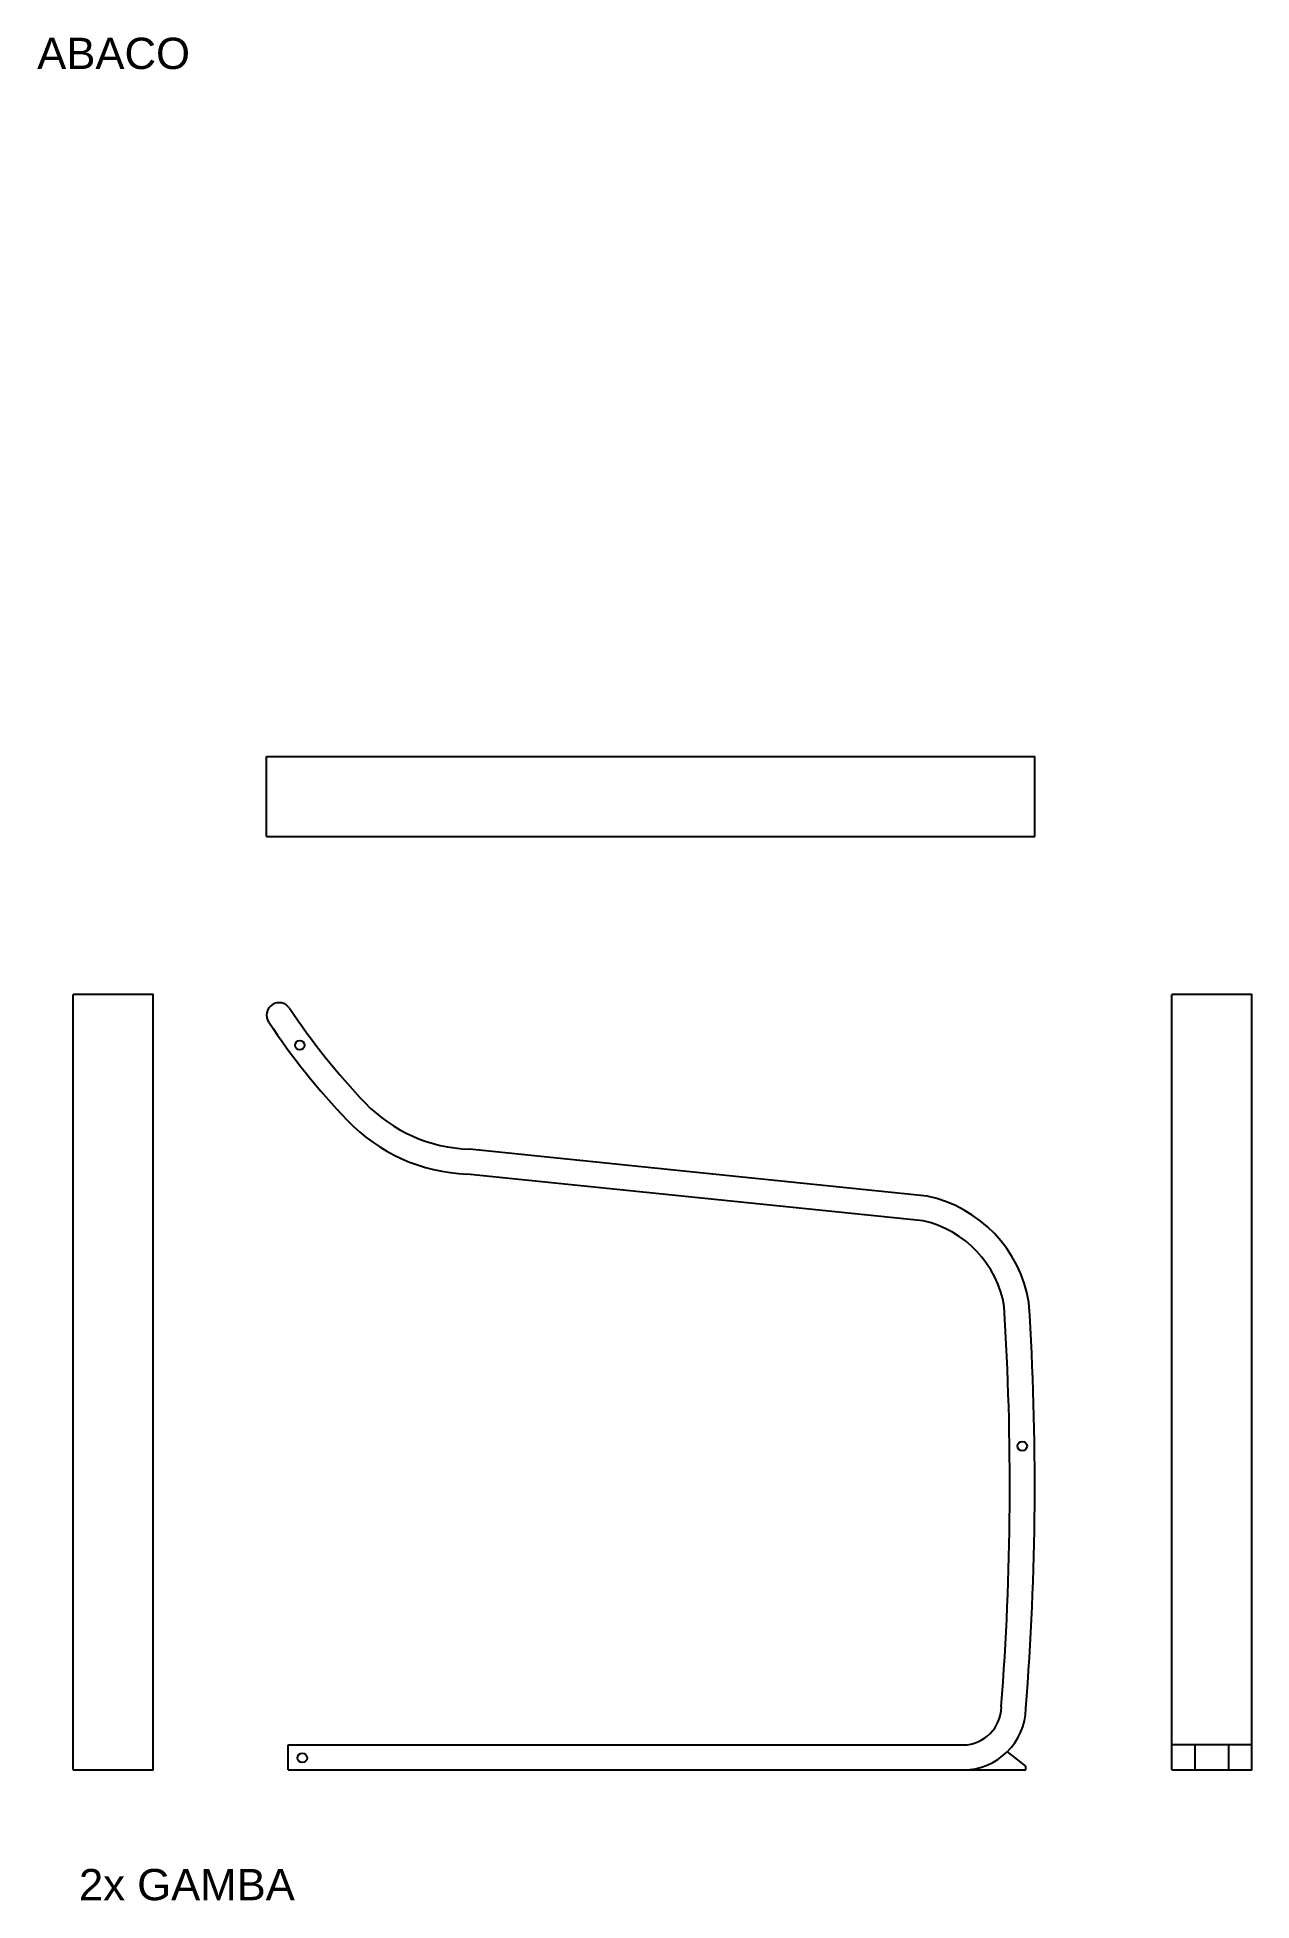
# Model space of a CAD drawing. Header units: millimetres. Extents: x -59 to 1311, y 25 to 454.
# Drawn here: x 710.4 to 807.5, y 305 to 454 of the extents above; entities that cross this region are included whole.
import ezdxf

# ---------------------------------------------------------------- set-up
doc = ezdxf.new("R2010")
doc.units = ezdxf.units.MM
doc.layers.get('0').update_dxf_attribs({"color": 70})
doc.layers.add('G-ANNO-TEXT', color=3, linetype='Continuous')
doc.layers.add('VITIGIUSTO', color=61, linetype='Continuous')
doc.styles.get("Standard").update_dxf_attribs({"font": 'arial.ttf'})

msp = doc.modelspace()

# ---------------------------------------------------------------- texts
at = {"insert": (710.38, 454.01), "char_height": 2.5, "attachment_point": 1}
msp.add_mtext_dynamic_manual_height_columns('ABACO', width=111.5452, gutter_width=12.5, heights=[0], dxfattribs=at)
at = {"layer": 'G-ANNO-TEXT', "insert": (713.72, 307.56), "char_height": 2.5, "attachment_point": 1}
msp.add_mtext_dynamic_manual_height_columns('2x GAMBA', width=39.678, gutter_width=12.5, heights=[0], dxfattribs=at)

# ---------------------------------------------------------------- linework, layer by layer
for p, q in [((728.73, 396.53), (790.17, 396.53)), ((728.73, 390.13), (728.73, 396.53)), ((790.17, 390.13), (790.17, 396.53)), ((728.73, 390.13), (790.17, 390.13)), ((730.45, 315.49), (730.45, 317.49)), ((730.45, 317.49), (784.45, 317.49)), ((807.53, 317.49), (801.13, 317.49)), ((802.98, 317.49), (802.98, 315.49)), ((805.68, 317.49), (805.68, 315.49)), ((789.45, 315.79), (787.98, 316.95)), ((730.45, 315.49), (789.45, 315.49)), ((789.45, 315.49), (789.45, 315.79))]:
    msp.add_line(p, q)
for points in [[(713.26, 315.49), (713.26, 377.49)], [(713.26, 315.49), (719.66, 315.49), (719.66, 317.49), (719.66, 377.49), (713.26, 377.49)], [(801.13, 315.49), (801.13, 377.49)], [(801.13, 315.49), (807.53, 315.49), (807.53, 317.49), (807.53, 377.49), (801.13, 377.49)]]:
    msp.add_lwpolyline(points)
for points in [[(789.71, 352.87, 0.307514), (781.58, 361.37), (744.96, 365.13)], [(787.74, 352.54, 0.304175), (781.26, 359.39), (744.76, 363.14)]]:
    msp.add_lwpolyline(points, format="xyb")
for centre, radius, start, end in [((729.73, 375.84), 1, 33.4858, 213.4858), ((775.59, 406.18), 53.98, 213.4858, 223.7826), ((775.59, 406.18), 55.98, 213.4858, 223.7826), ((745.29, 377.16), 12.03, 223.8129, 268.4127), ((745.28, 377.13), 14, 223.7826, 267.8782), ((558.8, 338.21), 229.38, 355.5802, 3.5813), ((565.45, 338.34), 224.73, 355.4227, 3.7066), ((784.41, 320.58), 3.1, 270.7267, 359.0639), ((784.44, 320.51), 5.03, 270.1307, 358.75)]:
    msp.add_arc(centre, radius, start, end)
at = {"layer": 'VITIGIUSTO'}
for centre in [(731.39, 373.44), (789.18, 341.38), (731.59, 316.44)]:
    msp.add_circle(centre, 0.377, dxfattribs=at)

msp.set_redraw_order([(e.dxf.handle, doc.entitydb.next_handle()) for e in msp.query("TEXT MTEXT ATTDEF DIMENSION ARC_DIMENSION")])  # texts and dimensions are drawn at this point

doc.saveas('drawing.dxf')
